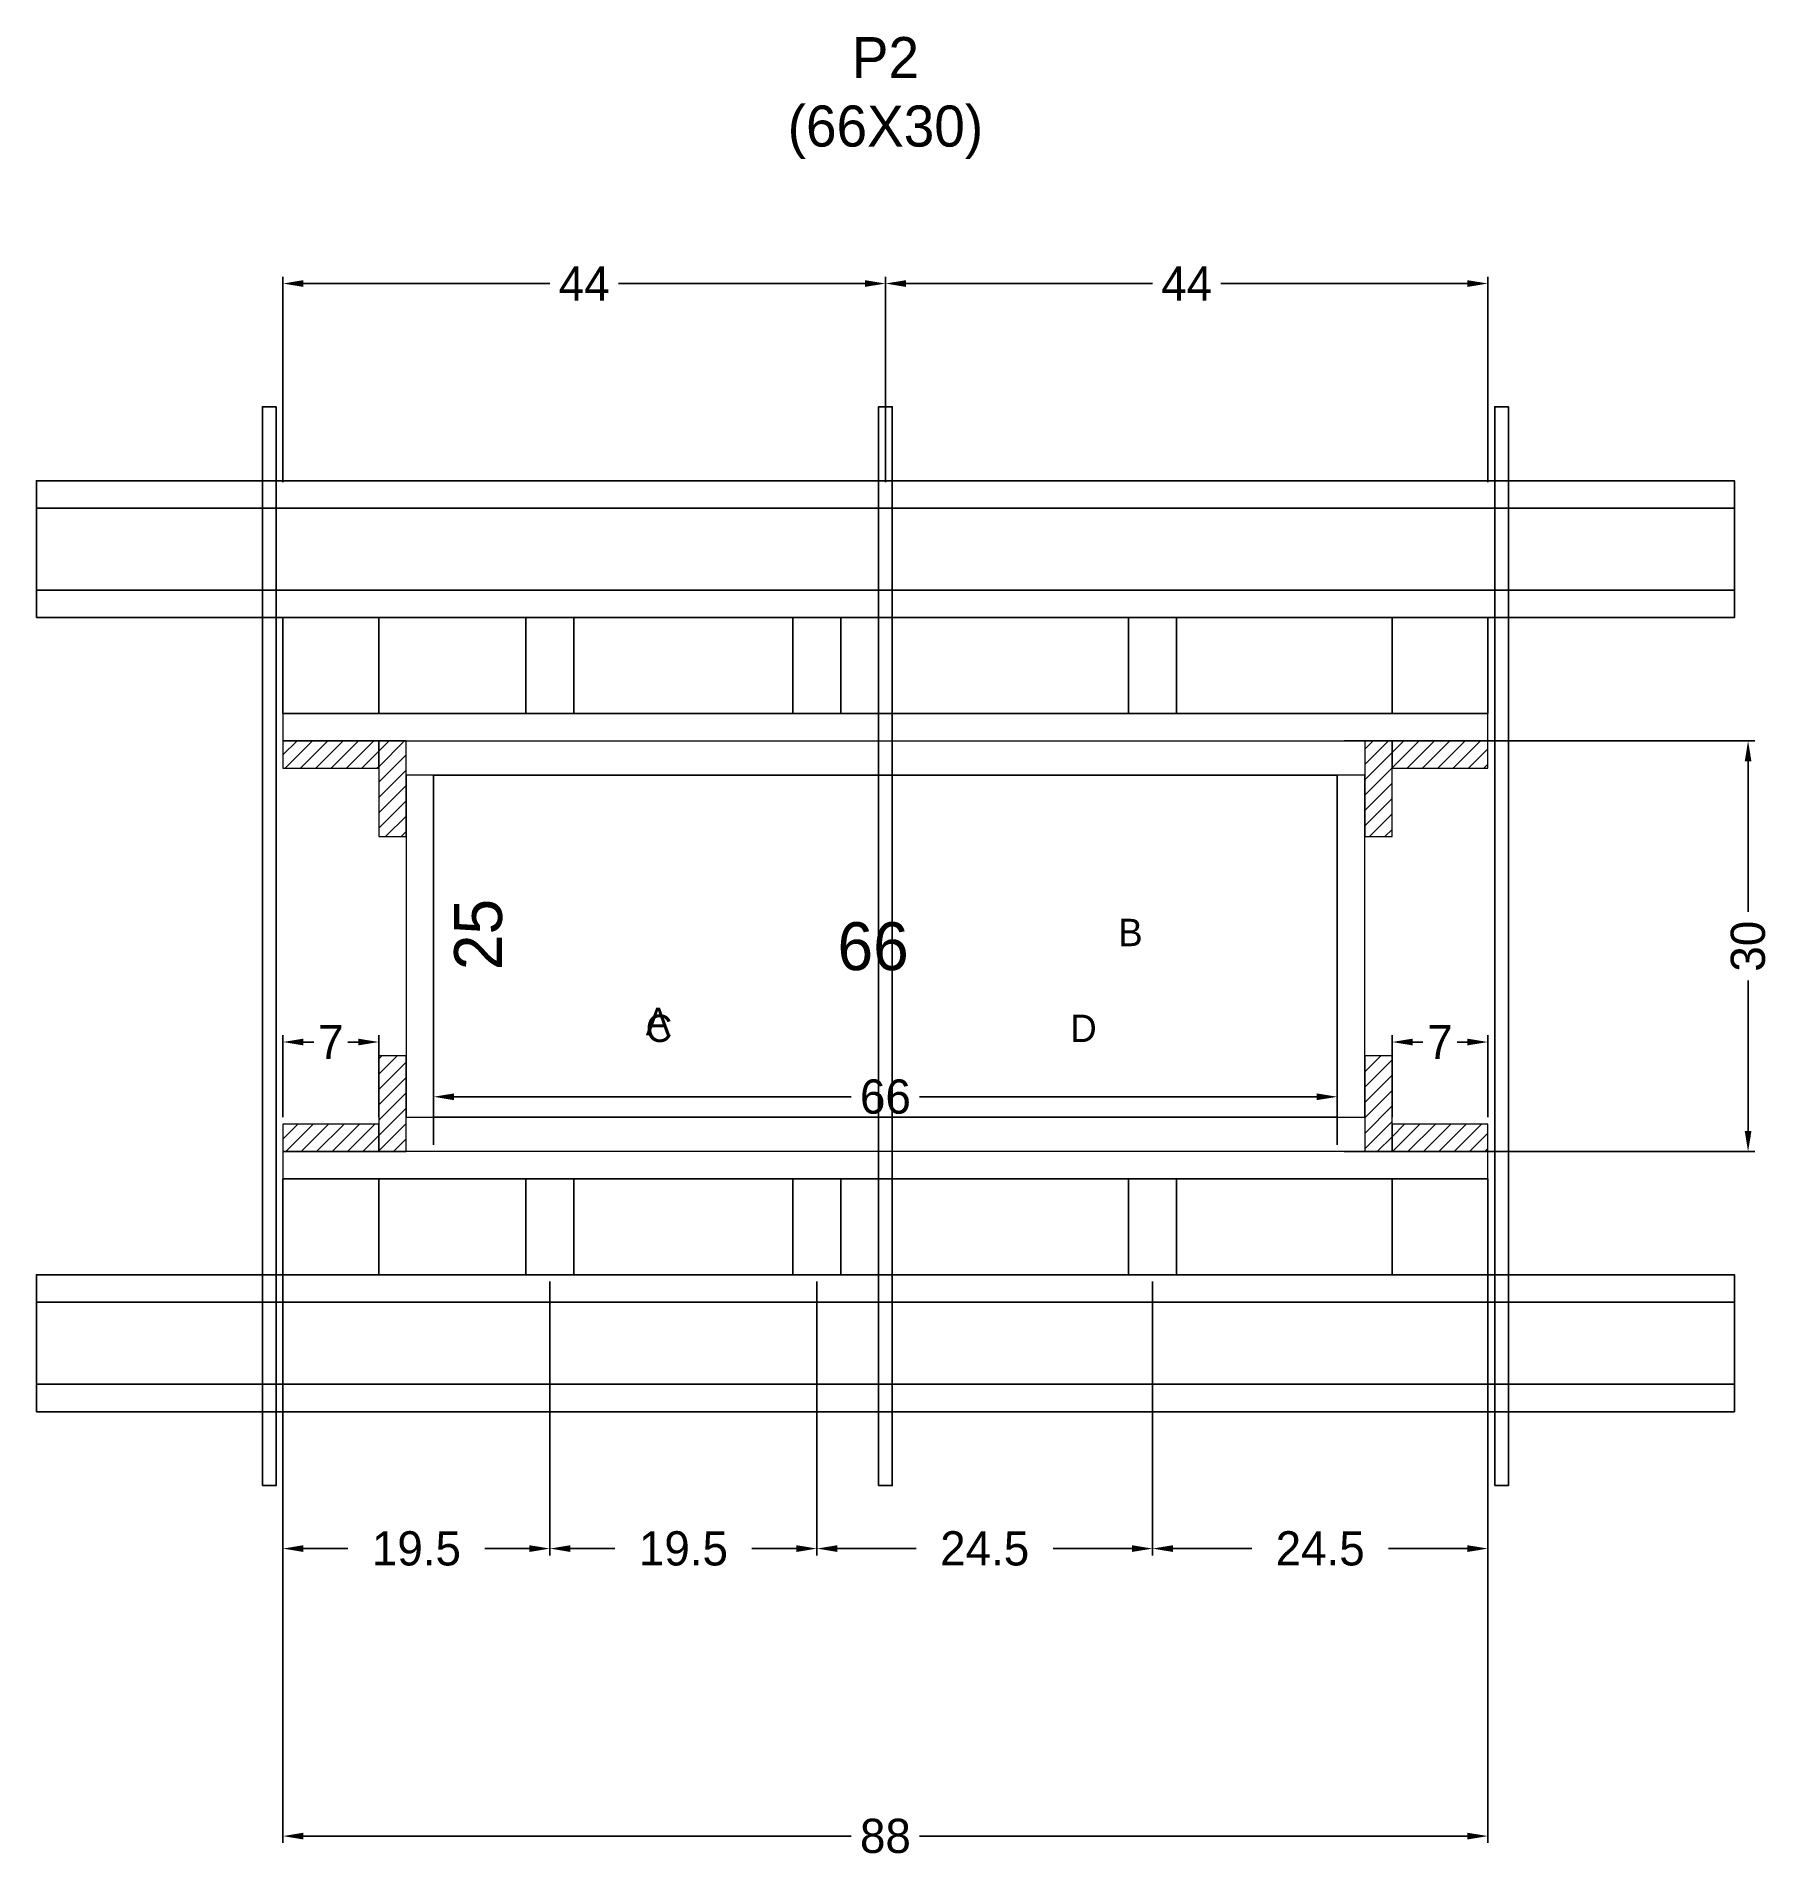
# Model space of a CAD drawing. Header units: centimetres. Extents: x -8500 to 4269, y -467 to 295.
# Drawn here: x -124 to 129.3, y 6.7 to 272.9 of the extents above; entities that cross this region are included whole.
import ezdxf

# ---------------------------------------------------------------- set-up
doc = ezdxf.new("R2010")
doc.units = ezdxf.units.CM
for name, color, linetype in [('CHAPA', 140, 'Continuous'), ('COTA', 241, 'Continuous'), ('Hachura', 251, 'Continuous'), ('Madeira', 30, 'Continuous'), ('NOMENCLATURA', 7, 'Continuous'), ('Painéis', 200, 'Continuous'), ('Perfil Metálico', 150, 'Continuous'), ('SARRAFO', 251, 'Continuous'), ('TEXTO_GERAL', 7, 'Continuous')]:
    doc.layers.add(name, color=color, linetype=linetype)
doc.dimstyles.new('cotax2', dxfattribs={"dimtxt": 2.5, "dimasz": 1.5, "dimexe": 0.5, "dimexo": 0.5, "dimgap": 0.5, "dimtad": 1, "dimcen": 2.5, "dimazin": 3, "dimtfac": 1, "dimtmove": 0, "dimatfit": 3})
pattern_1 = [(45, (0, 0), (-1.122532, 1.122532), [])]

msp = doc.modelspace()

# ---------------------------------------------------------------- texts
at = {"layer": 'COTA'}
msp.add_text('25', height=7, rotation=90, dxfattribs=at).set_placement((-56, 136.5))
msp.add_text('66', height=7, dxfattribs=at).set_placement((-7, 136.5))
at = {"layer": 'NOMENCLATURA', "insert": (0, 255), "char_height": 6, "attachment_point": 8}
msp.add_mtext('P2\\P(66X30)', dxfattribs=at)
at = {"layer": 'TEXTO_GERAL'}
for s, p in [('B', (34, 140)), ('A', (-35, 127)), ('C', (-35, 126)), ('D', (27, 126))]:
    msp.add_text(s, height=4, dxfattribs=at).set_placement(p)

# ---------------------------------------------------------------- blocks, each defined once
blk = doc.blocks.new('_CLOSEDFILLED')
at = {"color": 0, "linetype": 'BYBLOCK'}
blk.add_solid([(-1, 0.164), (0, 0), (-1, -0.164)], dxfattribs=at)
blk = doc.blocks.new('*D29')
for p, q in [((-88, 105), (-88, 9)), ((88, 105), (88, 9)), ((-85, 10), (-5, 10)), ((5, 10), (85, 10))]:
    blk.add_line(p, q)
at = {"layer": 'Defpoints'}
for p in [(-88, 106), (88, 106), (-88, 10)]:
    blk.add_point(p, dxfattribs=at)
at = {"layer": 'COTA', "xscale": 3, "yscale": 3, "rotation": 180}
blk.add_blockref('_CLOSEDFILLED', (-88, 10), dxfattribs=at)
at = {"layer": 'COTA', "xscale": 3, "yscale": 3}
blk.add_blockref('_CLOSEDFILLED', (88, 10), dxfattribs=at)
at = {"layer": 'COTA', "insert": (0, 10), "char_height": 5, "attachment_point": 5}
blk.add_mtext('88', dxfattribs=at)
blk = doc.blocks.new('*D30')
for p, q in [((-88, 91), (-88, 51)), ((-49, 91), (-49, 51)), ((-85, 52), (-78.5, 52)), ((-58.5, 52), (-52, 52))]:
    blk.add_line(p, q)
at = {"layer": 'Defpoints'}
for p in [(-88, 92), (-49, 92), (-88, 52)]:
    blk.add_point(p, dxfattribs=at)
at = {"layer": 'COTA', "xscale": 3, "yscale": 3, "rotation": 180}
blk.add_blockref('_CLOSEDFILLED', (-88, 52), dxfattribs=at)
at = {"layer": 'COTA', "xscale": 3, "yscale": 3}
blk.add_blockref('_CLOSEDFILLED', (-49, 52), dxfattribs=at)
at = {"layer": 'COTA', "insert": (-68.5, 52), "char_height": 5, "attachment_point": 5}
blk.add_mtext('19.5', dxfattribs=at)
blk = doc.blocks.new('*D31')
for p, q in [((-49, 91), (-49, 51)), ((-10, 91), (-10, 51)), ((-46, 52), (-39.5, 52)), ((-19.5, 52), (-13, 52))]:
    blk.add_line(p, q)
at = {"layer": 'Defpoints'}
for p in [(-49, 92), (-10, 92), (-49, 52)]:
    blk.add_point(p, dxfattribs=at)
at = {"layer": 'COTA', "xscale": 3, "yscale": 3, "rotation": 180}
blk.add_blockref('_CLOSEDFILLED', (-49, 52), dxfattribs=at)
at = {"layer": 'COTA', "xscale": 3, "yscale": 3}
blk.add_blockref('_CLOSEDFILLED', (-10, 52), dxfattribs=at)
at = {"layer": 'COTA', "insert": (-29.5, 52), "char_height": 5, "attachment_point": 5}
blk.add_mtext('19.5', dxfattribs=at)
blk = doc.blocks.new('*D32')
for p, q in [((-10, 91), (-10, 51)), ((39, 91), (39, 51)), ((-7, 52), (4.5, 52)), ((24.5, 52), (36, 52))]:
    blk.add_line(p, q)
at = {"layer": 'Defpoints'}
for p in [(-10, 92), (39, 92), (-10, 52)]:
    blk.add_point(p, dxfattribs=at)
at = {"layer": 'COTA', "xscale": 3, "yscale": 3, "rotation": 180}
blk.add_blockref('_CLOSEDFILLED', (-10, 52), dxfattribs=at)
at = {"layer": 'COTA', "xscale": 3, "yscale": 3}
blk.add_blockref('_CLOSEDFILLED', (39, 52), dxfattribs=at)
at = {"layer": 'COTA', "insert": (14.5, 52), "char_height": 5, "attachment_point": 5}
blk.add_mtext('24.5', dxfattribs=at)
blk = doc.blocks.new('*D33')
for p, q in [((39, 91), (39, 51)), ((88, 91), (88, 51)), ((42, 52), (53.5, 52)), ((73.5, 52), (85, 52))]:
    blk.add_line(p, q)
at = {"layer": 'Defpoints'}
for p in [(39, 92), (88, 92), (39, 52)]:
    blk.add_point(p, dxfattribs=at)
at = {"layer": 'COTA', "xscale": 3, "yscale": 3, "rotation": 180}
blk.add_blockref('_CLOSEDFILLED', (39, 52), dxfattribs=at)
at = {"layer": 'COTA', "xscale": 3, "yscale": 3}
blk.add_blockref('_CLOSEDFILLED', (88, 52), dxfattribs=at)
at = {"layer": 'COTA', "insert": (63.5, 52), "char_height": 5, "attachment_point": 5}
blk.add_mtext('24.5', dxfattribs=at)
blk = doc.blocks.new('*D34')
for p, q in [((-66, 111), (-66, 119)), ((-63, 118), (-5, 118)), ((5, 118), (63, 118)), ((66, 111), (66, 119))]:
    blk.add_line(p, q)
at = {"layer": 'Defpoints'}
for p in [(-66, 118), (-66, 110), (66, 110)]:
    blk.add_point(p, dxfattribs=at)
at = {"layer": 'COTA', "xscale": 3, "yscale": 3, "rotation": 180}
blk.add_blockref('_CLOSEDFILLED', (-66, 118), dxfattribs=at)
at = {"layer": 'COTA', "xscale": 3, "yscale": 3}
blk.add_blockref('_CLOSEDFILLED', (66, 118), dxfattribs=at)
at = {"layer": 'COTA', "insert": (0, 118), "char_height": 5, "attachment_point": 5}
blk.add_mtext('66', dxfattribs=at)
blk = doc.blocks.new('*D35')
for p, q in [((67, 170), (127, 170)), ((126, 145), (126, 167)), ((126, 113), (126, 135)), ((67, 110), (127, 110))]:
    blk.add_line(p, q)
at = {"layer": 'Defpoints'}
for p in [(66, 170), (66, 110), (126, 110)]:
    blk.add_point(p, dxfattribs=at)
at = {"layer": 'COTA', "xscale": 3, "yscale": 3}
for p, rotation in [((126, 170), 90), ((126, 110), -90.00000000000001)]:
    blk.add_blockref('_CLOSEDFILLED', p, dxfattribs=dict(at, rotation=rotation))
at = {"layer": 'COTA', "insert": (126, 140), "char_height": 5, "attachment_point": 5, "rotation": 90}
blk.add_mtext('30', dxfattribs=at)
blk = doc.blocks.new('*D36')
for p, q in [((-88, 115), (-88, 127)), ((-85, 126), (-83.5, 126)), ((-78.5, 126), (-77, 126)), ((-74, 115), (-74, 127))]:
    blk.add_line(p, q)
at = {"layer": 'Defpoints'}
for p in [(-88, 126), (-88, 114), (-74, 114)]:
    blk.add_point(p, dxfattribs=at)
at = {"layer": 'COTA', "xscale": 3, "yscale": 3, "rotation": 180}
blk.add_blockref('_CLOSEDFILLED', (-88, 126), dxfattribs=at)
at = {"layer": 'COTA', "xscale": 3, "yscale": 3}
blk.add_blockref('_CLOSEDFILLED', (-74, 126), dxfattribs=at)
at = {"layer": 'COTA', "insert": (-81, 126), "char_height": 5, "attachment_point": 5}
blk.add_mtext('7', dxfattribs=at)
blk = doc.blocks.new('*D37')
for p, q in [((74, 115), (74, 127)), ((77, 126), (78.5, 126)), ((83.5, 126), (85, 126)), ((88, 115), (88, 127))]:
    blk.add_line(p, q)
at = {"layer": 'Defpoints'}
for p in [(74, 126), (74, 114), (88, 114)]:
    blk.add_point(p, dxfattribs=at)
at = {"layer": 'COTA', "xscale": 3, "yscale": 3, "rotation": 180}
blk.add_blockref('_CLOSEDFILLED', (74, 126), dxfattribs=at)
at = {"layer": 'COTA', "xscale": 3, "yscale": 3}
blk.add_blockref('_CLOSEDFILLED', (88, 126), dxfattribs=at)
at = {"layer": 'COTA', "insert": (81, 126), "char_height": 5, "attachment_point": 5}
blk.add_mtext('7', dxfattribs=at)
blk = doc.blocks.new('*D38')
for p, q in [((-88, 207.8), (-88, 237.8)), ((0, 207.8), (0, 237.8)), ((-85, 236.8), (-49, 236.8)), ((-39, 236.8), (-3, 236.8))]:
    blk.add_line(p, q)
at = {"layer": 'Defpoints'}
for p in [(-88, 236.8), (-88, 206.8), (0, 206.8)]:
    blk.add_point(p, dxfattribs=at)
at = {"layer": 'COTA', "xscale": 3, "yscale": 3, "rotation": 180}
blk.add_blockref('_CLOSEDFILLED', (-88, 236.8), dxfattribs=at)
at = {"layer": 'COTA', "xscale": 3, "yscale": 3}
blk.add_blockref('_CLOSEDFILLED', (0, 236.8), dxfattribs=at)
at = {"layer": 'COTA', "insert": (-44, 236.8), "char_height": 5, "attachment_point": 5}
blk.add_mtext('44', dxfattribs=at)
blk = doc.blocks.new('*D39')
for p, q in [((0, 207.8), (0, 237.8)), ((88, 207.8), (88, 237.8)), ((3, 236.8), (39, 236.8)), ((49, 236.8), (85, 236.8))]:
    blk.add_line(p, q)
at = {"layer": 'Defpoints'}
for p in [(0, 236.8), (0, 206.8), (88, 206.8)]:
    blk.add_point(p, dxfattribs=at)
at = {"layer": 'COTA', "xscale": 3, "yscale": 3, "rotation": 180}
blk.add_blockref('_CLOSEDFILLED', (0, 236.8), dxfattribs=at)
at = {"layer": 'COTA', "xscale": 3, "yscale": 3}
blk.add_blockref('_CLOSEDFILLED', (88, 236.8), dxfattribs=at)
at = {"layer": 'COTA', "insert": (44, 236.8), "char_height": 5, "attachment_point": 5}
blk.add_mtext('44', dxfattribs=at)

# ---------------------------------------------------------------- dimensions: what is measured, and where the dimension line sits
at = {"layer": 'COTA'}
for base, p1, p2, picture, middle in [((-88, 236.8), (-88, 206.8), (0, 206.8), '*D38', (-44, 236.8)), ((0, 236.8), (0, 206.8), (88, 206.8), '*D39', (44, 236.8)), ((-88, 126), (-88, 114), (-74, 114), '*D36', (-81, 126)), ((74, 126), (74, 114), (88, 114), '*D37', (81, 126)), ((-66, 118), (-66, 110), (66, 110), '*D34', (0, 118)), ((-88, 10), (-88, 106), (88, 106), '*D29', (0, 10))]:
    dim = msp.add_linear_dim(base=base, p1=p1, p2=p2, dimstyle='cotax2', dxfattribs=at)
    dim.commit()
    dim.dimension.update_dxf_attribs({"geometry": picture, "text_midpoint": middle})
dim = msp.add_linear_dim(base=(126, 110), p1=(66, 110), p2=(66, 170), angle=90, dimstyle='cotax2', dxfattribs=at)
dim.commit()
dim.dimension.update_dxf_attribs({"geometry": '*D35', "text_midpoint": (126, 140)})
for base, p1, p2, text, picture, middle in [((-88, 52), (-88, 92), (-49, 92), '19.5', '*D30', (-68.5, 52)), ((-49, 52), (-49, 92), (-10, 92), '19.5', '*D31', (-29.5, 52)), ((-10, 52), (-10, 92), (39, 92), '24.5', '*D32', (14.5, 52)), ((39, 52), (39, 92), (88, 92), '24.5', '*D33', (63.5, 52))]:
    dim = msp.add_linear_dim(base=base, p1=p1, p2=p2, text=text, dimstyle='cotax2', dxfattribs=at)
    dim.commit()
    dim.dimension.update_dxf_attribs({"geometry": picture, "text_midpoint": middle})

# ---------------------------------------------------------------- hatches: boundary and pattern name
at = {"layer": 'Hachura'}
h = msp.add_hatch(dxfattribs=at)
h.set_pattern_fill('ANSI31')
h.set_pattern_definition(pattern_1)
h.paths.add_polyline_path([(-88, 166), (-74, 166), (-74, 170), (-88, 170)])
h = msp.add_hatch(dxfattribs=at)
h.set_pattern_fill('ANSI31')
h.set_pattern_definition(pattern_1)
h.paths.add_polyline_path([(-74, 156), (-70, 156), (-70, 170), (-74, 170)])
h = msp.add_hatch(dxfattribs=at)
h.set_pattern_fill('ANSI31')
h.set_pattern_definition(pattern_1)
h.paths.add_polyline_path([(70, 156), (74, 156), (74, 170), (70, 170)])
h = msp.add_hatch(dxfattribs=at)
h.set_pattern_fill('ANSI31')
h.set_pattern_definition(pattern_1)
h.paths.add_polyline_path([(74, 166), (88, 166), (88, 170), (74, 170)])
h = msp.add_hatch(dxfattribs=at)
h.set_pattern_fill('ANSI31')
h.set_pattern_definition(pattern_1)
h.paths.add_polyline_path([(-74, 110), (-70, 110), (-70, 124), (-74, 124)])
h = msp.add_hatch(dxfattribs=at)
h.set_pattern_fill('ANSI31')
h.set_pattern_definition(pattern_1)
h.paths.add_polyline_path([(70, 110), (74, 110), (74, 124), (70, 124)])
h = msp.add_hatch(dxfattribs=at)
h.set_pattern_fill('ANSI31')
h.set_pattern_definition(pattern_1)
h.paths.add_polyline_path([(-88, 110), (-74, 110), (-74, 114), (-88, 114)])
h = msp.add_hatch(dxfattribs=at)
h.set_pattern_fill('ANSI31')
h.set_pattern_definition(pattern_1)
h.paths.add_polyline_path([(74, 110), (88, 110), (88, 114), (74, 114)])

# ---------------------------------------------------------------- linework, layer by layer
at = {"layer": 'CHAPA', "lineweight": 18}
for points in [[(-88, 170), (88, 170), (88, 174), (-88, 174)], [(-88, 170), (88, 170), (88, 174), (-88, 174)], [(-70, 115), (-66, 115), (-66, 165), (-70, 165)], [(-70, 115), (-66, 115), (-66, 165), (-70, 165)], [(66, 115), (70, 115), (70, 165), (66, 165)], [(66, 115), (70, 115), (70, 165), (66, 165)], [(-88, 106), (88, 106), (88, 110), (-88, 110)], [(-88, 106), (88, 106), (88, 110), (-88, 110)]]:
    msp.add_lwpolyline(points, close=True, dxfattribs=at)
at = {"layer": 'Hachura'}
for points in [[(-91, 61.2), (-89, 61.2), (-89, 218.8), (-91, 218.8)], [(-1, 174), (1, 174), (1, 218.8), (-1, 218.8)], [(89, 61.2), (91, 61.2), (91, 218.8), (89, 218.8)], [(-1, 106), (1, 106), (1, 174), (-1, 174)], [(-1, 61.2), (1, 61.2), (1, 106), (-1, 106)]]:
    msp.add_lwpolyline(points, close=True, dxfattribs=at)
at = {"layer": 'Madeira', "color": 126}
for points in [[(-88, 174), (88, 174), (88, 188), (-88, 188)], [(-88, 174), (-74, 174), (-74, 188), (-88, 188)], [(-52.5, 174), (-45.5, 174), (-45.5, 188), (-52.5, 188)], [(-13.5, 174), (-6.5, 174), (-6.5, 188), (-13.5, 188)], [(35.5, 174), (42.5, 174), (42.5, 188), (35.5, 188)], [(74, 174), (88, 174), (88, 188), (74, 188)], [(-88, 92), (88, 92), (88, 106), (-88, 106)], [(-88, 92), (-74, 92), (-74, 106), (-88, 106)], [(-52.5, 92), (-45.5, 92), (-45.5, 106), (-52.5, 106)], [(-13.5, 92), (-6.5, 92), (-6.5, 106), (-13.5, 106)], [(35.5, 92), (42.5, 92), (42.5, 106), (35.5, 106)], [(74, 92), (88, 92), (88, 106), (74, 106)]]:
    msp.add_lwpolyline(points, close=True, dxfattribs=at)
at = {"layer": 'Painéis'}
msp.add_lwpolyline([(-66, 115), (66, 115), (66, 165), (-66, 165)], close=True, dxfattribs=at)
at = {"layer": 'Perfil Metálico', "color": 224}
for points in [[(-124, 188), (124, 188), (124, 208), (-124, 208)], [(-124, 192), (124, 192), (124, 204), (-124, 204)], [(-124, 72), (124, 72), (124, 92), (-124, 92)], [(-124, 76), (124, 76), (124, 88), (-124, 88)]]:
    msp.add_lwpolyline(points, close=True, dxfattribs=at)
at = {"layer": 'SARRAFO', "color": 251, "lineweight": 13}
for points in [[(-88, 166), (-74, 166), (-74, 170), (-88, 170)], [(-74, 156), (-70, 156), (-70, 170), (-74, 170)], [(70, 156), (74, 156), (74, 170), (70, 170)], [(74, 166), (88, 166), (88, 170), (74, 170)], [(-74, 110), (-70, 110), (-70, 124), (-74, 124)], [(70, 110), (74, 110), (74, 124), (70, 124)], [(-88, 110), (-74, 110), (-74, 114), (-88, 114)], [(74, 110), (88, 110), (88, 114), (74, 114)]]:
    msp.add_lwpolyline(points, close=True, dxfattribs=at)

msp.set_redraw_order([(e.dxf.handle, doc.entitydb.next_handle()) for e in msp.query("TEXT MTEXT ATTDEF DIMENSION ARC_DIMENSION")])  # texts and dimensions are drawn at this point

doc.saveas('drawing.dxf')
